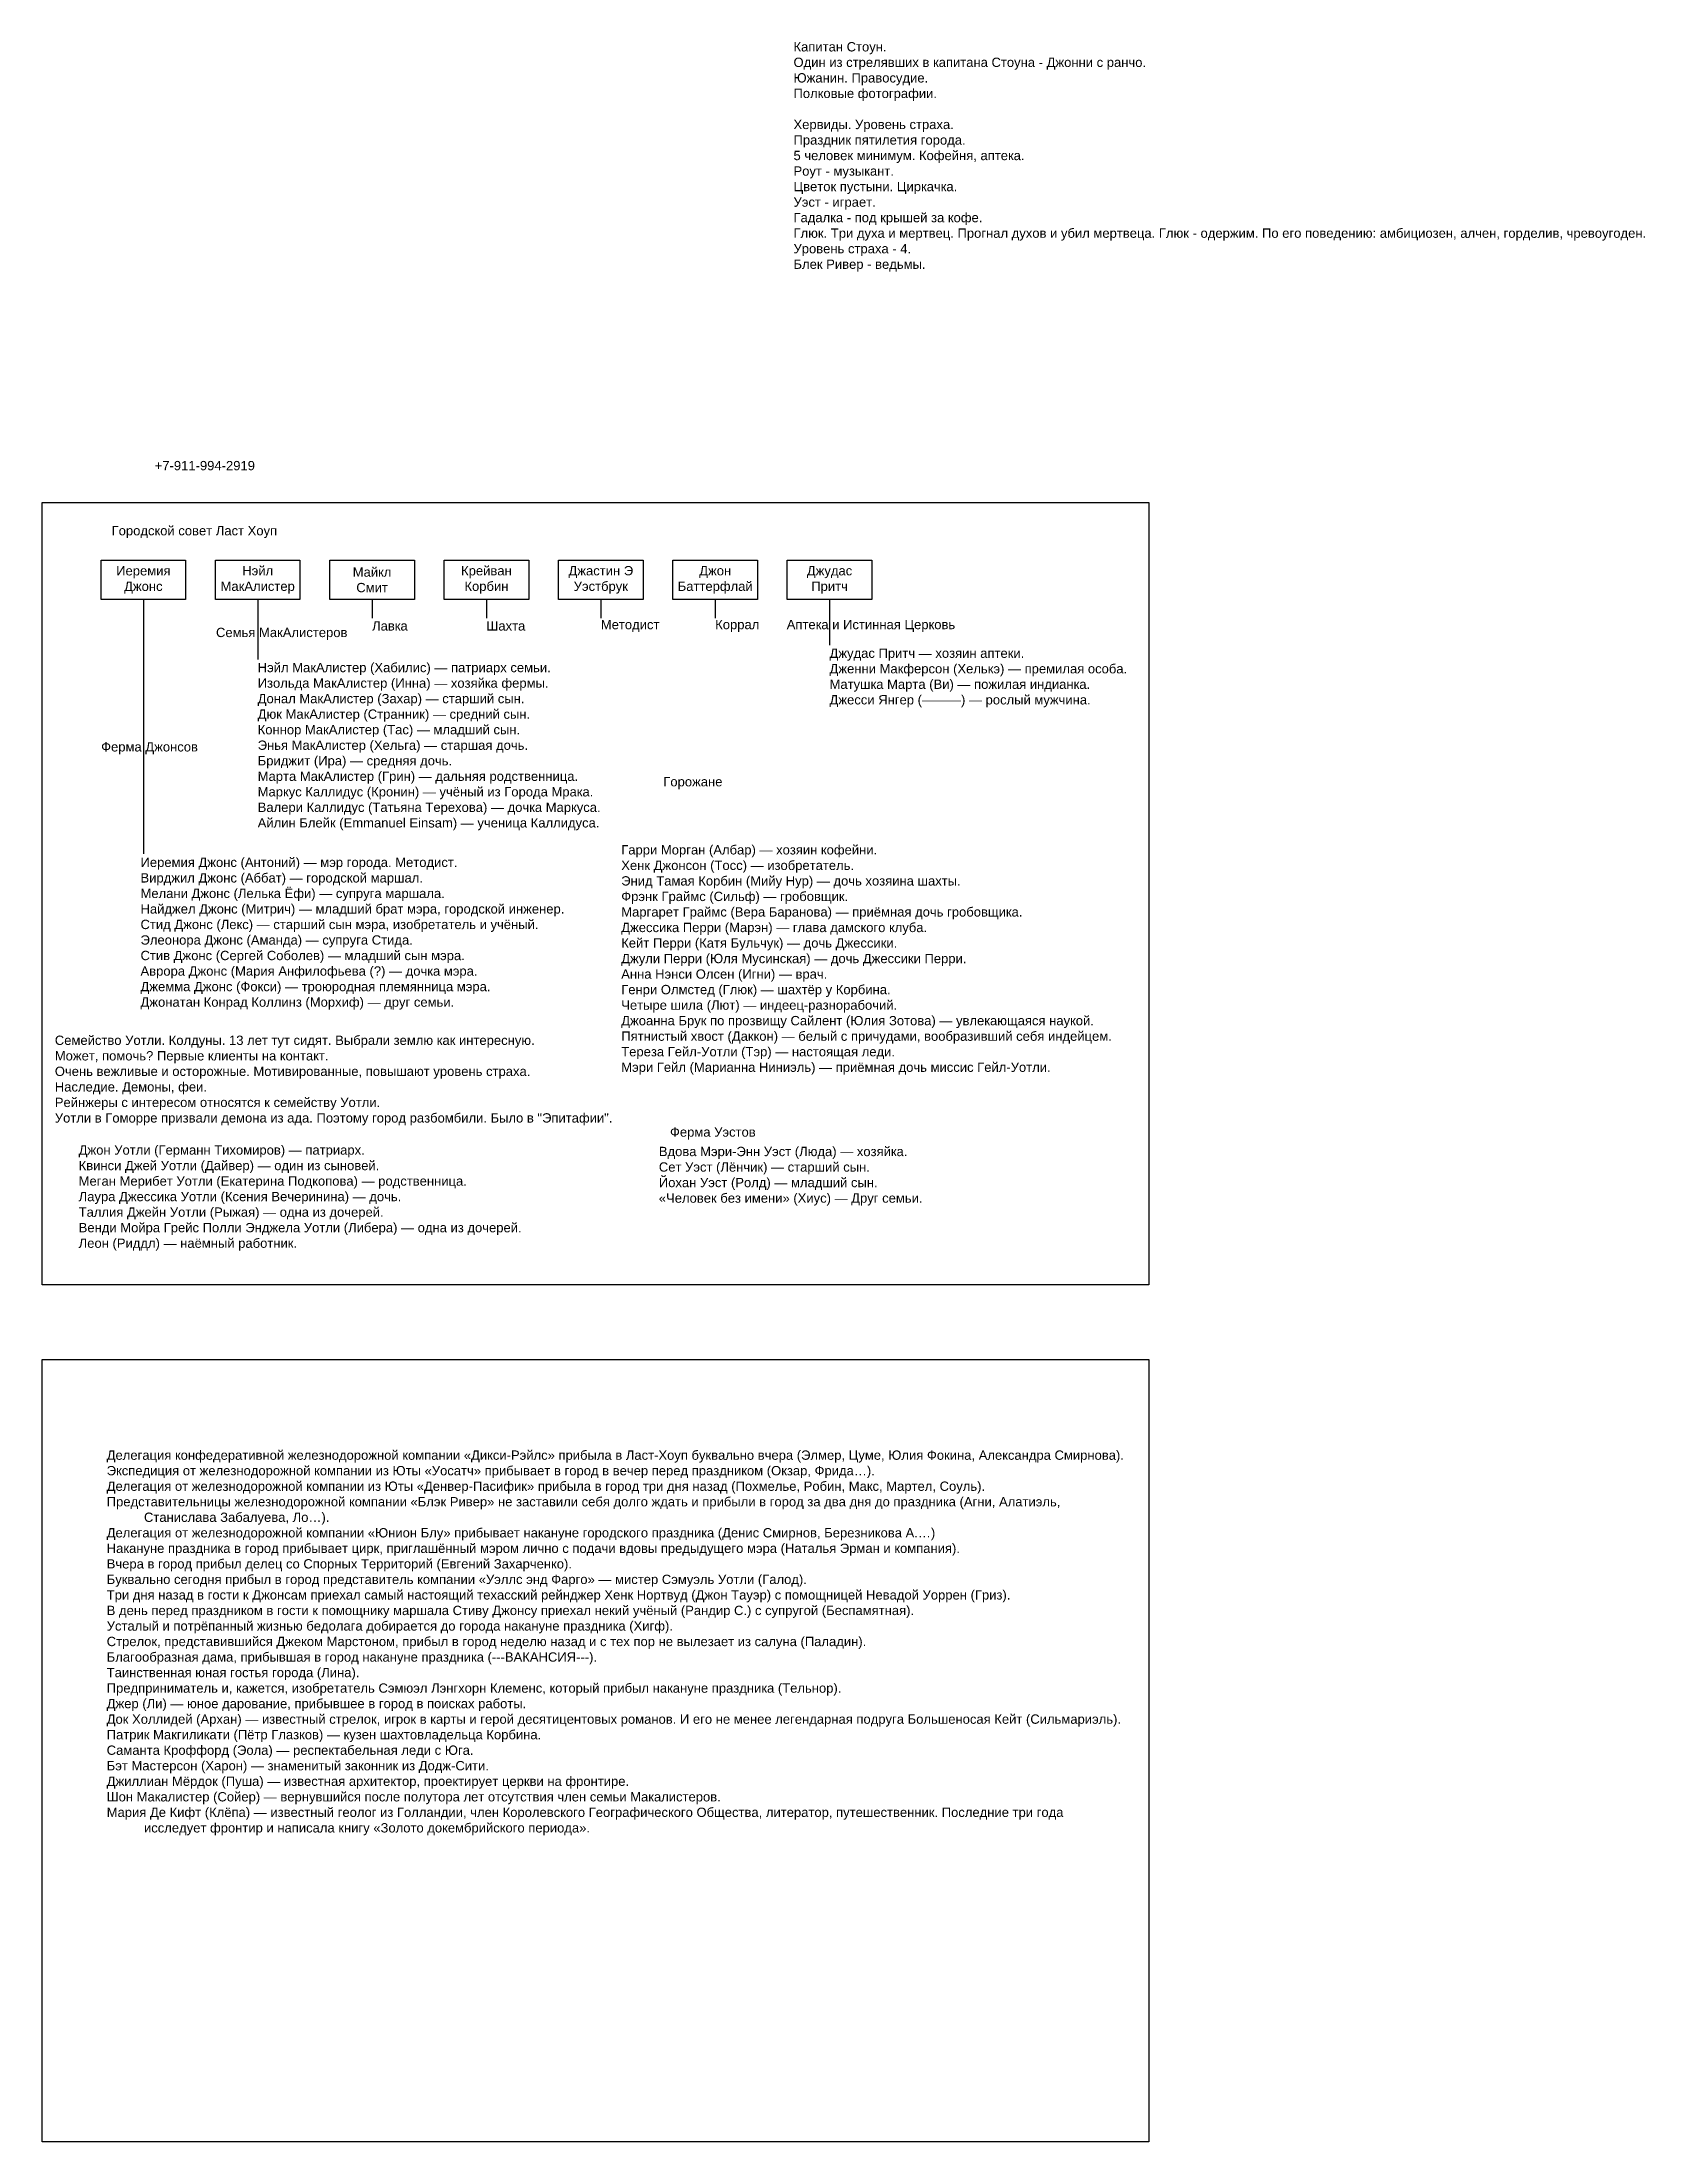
# Model space of a CAD drawing. Header units: inches. Extents: x -109 to 1896, y -491 to 645.
# Drawn here: x -109 to 321, y -491 to 73 of the extents above; entities that cross this region are included whole.
import ezdxf

# ---------------------------------------------------------------- set-up
doc = ezdxf.new("R2010")
doc.units = ezdxf.units.IN
doc.header["$MEASUREMENT"] = 0
doc.styles.get("Standard").update_dxf_attribs({"font": 'arial.ttf'})

msp = doc.modelspace()

# ---------------------------------------------------------------- texts
at = {"char_height": 2.5}
for s, insert, width, attachment_point in [('{\\fArial|b0|i0|c204|p34;Капитан Стоун.\\PОдин из стрелявших в капитана Стоуна - Джонни с ранчо.\\PЮжанин. Правосудие.\\PПолковые фотографии.\\P\\PХервиды. Уровень страха.\\PПраздник пятилетия города.\\P5 человек минимум. Кофейня, аптека.\\PРоут - музыкант.\\PЦветок пустыни. Циркачка.\\PУэст - играет.\\PГадалка - под крышей за кофе.\\PГлюк. Три духа и мертвец. Прогнал духов и убил мертвеца. Глюк - одержим. По его поведению: амбициозен, алчен, горделив, чревоугоден.\\PУровень страха - 4.\\PБлек Ривер - ведьмы.}', (92.43, 41.69), 374.3537, 4), ('{\\fArial|b0|i0|c204|p34;+7-911-994-2919}', (-78.96, -41.18), 50.051, 4), ('{\\fArial|b0|i0|c204|p34;Городской совет Ласт Хоуп}', (-90.52, -59), 50.051, 4), ('{\\fArial|b0|i0|c204|p34;Иеремия Джонс}', (-82.01, -71.83), 22.686, 5), ('{\\fArial|b0|i0|c204|p34;Нэйл МакАлистер}', (-51.33, -71.83), 22.686, 5), ('{\\fArial|b0|i0|c204|p34;Майкл }\\P{\\fArial|b0|i0|c204|p34;Смит}', (-20.64, -71.83), 22.686, 5), ('{\\fArial|b0|i0|c204|p34;Крейван Корбин}', (10.04, -71.83), 22.686, 5), ('{\\fArial|b0|i0|c204|p34;Джастин Э Уэстбрук}', (40.73, -71.83), 22.686, 5), ('{\\fArial|b0|i0|c204|p34;Джон Баттерфлай}', (71.42, -71.83), 22.686, 5), ('{\\fArial|b0|i0|c204|p34;Джудас }\\P{\\fArial|b0|i0|c204|p34;Притч}', (102.1, -71.83), 22.686, 5), ('{\\fArial|b0|i0|c204|p34;Лавка}', (-20.64, -84.19), 187.8706, 4), ('{\\fArial|b0|i0|c204|p34;Шахта}', (10.04, -84.19), 187.8706, 4), ('{\\fArial|b0|i0|c204|p34;Методист}', (40.73, -84.19), 187.8706, 4), ('{\\fArial|b0|i0|c204|p34;Коррал}', (71.42, -84.19), 187.8706, 4), ('{\\fArial|b0|i0|c204|p34;Аптека и Истинная} {\\fArial|b0|i0|c204|p34;Церковь}', (90.61, -84.19), 187.8706, 4), ('{\\fArial|b0|i0|c204|p34;Семья МакАлистеров}', (-62.52, -86.31), 187.8706, 4), ('{\\fArial|b0|i0|c204|p34;Нэйл МакАлистер (Хабилис) — патриарх семьи. \\PИзольда МакАлистер (Инна) — хозяйка фермы.\\PДонал МакАлистер (Захар) — старший сын.\\PДюк МакАлистер (Странник) — средний сын.\\PКоннор МакАлистер (Тас) — младший сын.\\PЭнья МакАлистер (Хельга) — старшая дочь.\\PБриджит (Ира) — средняя дочь.\\PМарта МакАлистер (Грин) — дальняя родственница.\\PМаркус Каллидус (Кронин) — учёный из Города Мрака.\\PВалери Каллидус (Татьяна Терехова) — дочка Маркуса.\\PАйлин Блейк (Emmanuel Einsam) — ученица Каллидуса.}', (-51.33, -116.57), 187.8706, 4), ('{\\fArial|b0|i0|c204|p34;Джудас Притч — хозяин аптеки.\\PДженни Макферсон (Хелькэ) — премилая особа}.{\\fArial|b0|i0|c204|p34;\\PМатушка Марта (Ви) — пожилая индианка.\\PДжесси Янгер (———) — рослый мужчина.}', (102.1, -98.13), 187.8706, 4), ('{\\fArial|b0|i0|c204|p34;Ферма Джонсов}', (-93.33, -117.01), 187.8706, 4), ('{\\fArial|b0|i0|c204|p34;Горожане}', (57.5, -126.37), 187.8706, 4), ('{\\fArial|b0|i0|c204|p34;Иеремия Джонс (Антоний) — мэр города. Методист.\\PВирджил Джонс (Аббат) — городской маршал.\\PМелани Джонс (Лелька Ёфи) — супруга маршала.\\PНайджел Джонс (Митрич) — младший брат мэра,} {\\fArial|b0|i0|c204|p34;городской инженер.\\PСтид Джонс (Лекс) — старший сын мэра, изобретатель и учёный.\\PЭлеонора Джонс (Аманда) — супруга Стида.\\PСтив Джонс (Сергей Соболев) — младший сын мэра.\\PАврора Джонс (Мария Анфилофьева (?) — дочка мэра.\\PДжемма Джонс (Фокси) — троюродная племянница мэра}.{\\fArial|b0|i0|c204|p34;\\PДжонатан Конрад Коллинз (Морхиф) — друг семьи.}', (-82.77, -166.76), 120.8241, 4), ('{\\fArial|b0|i0|c204|p34;Гарри Морган (Албар) — хозяин кофейни.\\PХенк Джонсон (Тосс) — изобретатель.\\PЭнид Тамая Корбин (Мийу Нур) — дочь хозяина шахты.\\PФрэнк Граймс (Сильф) — гробовщик.\\PМаргарет Граймс (Вера Баранова) — приёмная дочь гробовщика.\\PДжессика Перри (Марэн) — глава дамского клуба.\\PКейт Перри (Катя Бульчук) — дочь Джессики.\\PДжули Перри (Юля Мусинская) — дочь Джессики Перри.\\PАнна Нэнси Олсен (Игни) — врач.\\PГенри Олмстед (Глюк) — шахтёр у Корбина.\\PЧетыре шила (Лют) — индеец-разнорабочий.\\PДжоанна Брук по прозвищу Сайлент (Юлия Зотова) — увлекающаяся наукой.\\PПятнистый хвост (Даккон) — белый с причудами, вообразивший себя индейцем.\\PТереза Гейл-Уотли (Тэр) — настоящая леди.\\PМэри Гейл (Марианна Ниниэль) — приёмная дочь миссис Гейл-Уотли.}', (46.21, -173.82), 187.8706, 4), ('{\\fArial|b0|i0|c204|p34;Семейство Уотли. Колдуны. 13 лет тут сидят. Выбрали землю как интересную. \\PМожет, помочь? Первые клиенты на контакт.\\PОчень вежливые и осторожные. Мотивированные, повышают уровень страха. \\PНаследие. Демоны, феи.\\PРейнжеры с интересом относятся к семейству Уотли.\\PУотли в Гоморре призвали демона из ада. Поэтому город разбомбили. Было в "Эпитафии".}', (-105.76, -206.18), 187.8706, 4), ('{\\fArial|b0|i0|c204|p34;Ферма Уэстов}', (59.29, -220.39), 187.8706, 4), ('{\\fArial|b0|i0|c204|p34;Джон Уотли (Германн Тихомиров) — патриарх.\\PКвинси Джей Уотли (Дайвер) — один из сыновей.\\PМеган Мерибет Уотли (Екатерина Подкопова) — родственница.\\PЛаура Джессика Уотли (Ксения Вечеринина) — дочь.\\PТаллия Джейн Уотли (Рыжая) — одна из дочерей.\\PВенди Мойра Грейс Полли Энджела Уотли (Либера) — одна из дочерей.\\PЛеон (Риддл) — наёмный работник.}', (-99.36, -237.71), 187.8706, 4), ('{\\fArial|b0|i0|c204|p34;Вдова Мэри-Энн Уэст (Люда) — хозяйка.\\PСет Уэст (Лёнчик) — старший сын.\\PЙохан Уэст (Ролд) — младший сын.\\P«Человек без имени» (Хиус) — Друг семьи.}', (56.3, -231.86), 187.8706, 4), ('{\\fArial|b0|i0|c204|p34;Делегация конфедеративной железнодорожной компании «Дикси-Рэйлс» прибыла в Ласт-Хоуп буквально вчера (Элмер, Цуме, Юлия Фокина, Александра Смирнова).\\PЭкспедиция от железнодорожной компании из Юты «Уосатч» прибывает в город в вечер перед праздником (Окзар, Фрида…).\\PДелегация от железнодорожной компании из Юты «Денвер-Пасифик» прибыла в город три дня назад (Похмелье, Робин, Макс, Мартел, Соуль).\\PПредставительницы железнодорожной компании «Блэк Ривер» не заставили себя долго ждать и прибыли в город за два дня до праздника (Агни, Алатиэль, }^I^I^I{\\fArial|b0|i0|c204|p34;Станислава Забалуева, Ло…).\\PДелегация от железнодорожной компании «Юнион Блу» прибывает накануне городского праздника (Денис Смирнов, Березникова А.…)\\PНакануне праздника в город прибывает цирк, приглашённый мэром лично с подачи вдовы предыдущего мэра (Наталья Эрман и компания).\\PВчера в город прибыл делец со Спорных Территорий (Евгений Захарченко).\\PБуквально сегодня прибыл в город представитель компании «Уэллс энд Фарго» — мистер Сэмуэль Уотли (Галод).\\PТри дня назад в гости к Джонсам приехал самый настоящий техасский рейнджер Хенк Нортвуд (Джон Тауэр) с помощницей Невадой Уоррен (Гриз).\\PВ день перед праздником в гости к помощнику маршала Стиву Джонсу приехал некий учёный (Рандир С.) с супругой (Беспамятная).\\PУсталый и потрёпанный жизнью бедолага добирается до города накануне праздника (Хигф).\\PСтрелок, представившийся Джеком Марстоном, прибыл в город неделю назад и с тех пор не вылезает из салуна (Паладин).\\PБлагообразная дама, прибывшая в город накануне праздника (---ВАКАНСИЯ---).\\PТаинственная юная гостья города (Лина).\\PПредприниматель и, кажется, изобретатель Сэмюэл Лэнгхорн Клеменс, который прибыл накануне праздника (Тельнор).\\PДжер (Ли) — юное дарование, прибывшее в город в поисках работы.\\PДок Холлидей (Архан) — известный стрелок, игрок в карты и герой десятицентовых романов. И его не менее легендарная подруга Большеносая Кейт (Сильмариэль).\\PПатрик Макгиликати (Пётр Глазков) — кузен шахтовладельца Корбина.\\PСаманта Кроффорд (Эола) — респектабельная леди с Юга.\\PБэт Мастерсон (Харон) — знаменитый законник из Додж-Сити.\\PДжиллиан Мёрдок (Пуша) — известная архитектор, проектирует церкви на фронтире.\\PШон Макалистер (Сойер) — вернувшийся после полутора лет отсутствия член семьи Макалистеров.\\PМария Де Кифт (Клёпа) — известный геолог из Голландии, член Королевского Географического Общества, литератор, путешественник. Последние три года }^I^I^I{\\fArial|b0|i0|c204|p34;исследует фронтир и написала книгу «Золото докембрийского периода».}', (-91.84, -357.11), 272.5209, 4)]:
    msp.add_mtext(s, dxfattribs=dict(at, insert=insert, width=width, attachment_point=attachment_point))

# ---------------------------------------------------------------- linework, layer by layer
for p, q in [((-82.01, -77.09), (-82.01, -145.32)), ((-51.33, -77.09), (-51.33, -93.18)), ((-20.64, -77.09), (-20.64, -82.13)), ((10.04, -77.09), (10.04, -82.13)), ((40.73, -77.09), (40.73, -82.13)), ((71.42, -77.09), (71.42, -82.13)), ((102.1, -77.09), (102.1, -89.33))]:
    msp.add_line(p, q)
for points in [[(-109.2, -51.06), (187.8, -51.06), (187.8, -261.06), (-109.2, -261.06)], [(-93.36, -66.57), (-70.67, -66.57), (-70.67, -77.09), (-93.36, -77.09)], [(-62.67, -66.57), (-39.98, -66.57), (-39.98, -77.09), (-62.67, -77.09)], [(-31.98, -66.57), (-9.3, -66.57), (-9.3, -77.09), (-31.98, -77.09)], [(-1.3, -66.57), (21.39, -66.57), (21.39, -77.09), (-1.3, -77.09)], [(29.39, -66.57), (52.07, -66.57), (52.07, -77.09), (29.39, -77.09)], [(60.07, -66.57), (82.76, -66.57), (82.76, -77.09), (60.07, -77.09)], [(90.76, -66.57), (113.45, -66.57), (113.45, -77.09), (90.76, -77.09)], [(-109.2, -281.06), (187.8, -281.06), (187.8, -491.06), (-109.2, -491.06)]]:
    msp.add_lwpolyline(points, close=True)

msp.set_redraw_order([(e.dxf.handle, doc.entitydb.next_handle()) for e in msp.query("TEXT MTEXT ATTDEF DIMENSION ARC_DIMENSION")])  # texts and dimensions are drawn at this point

doc.saveas('drawing.dxf')
